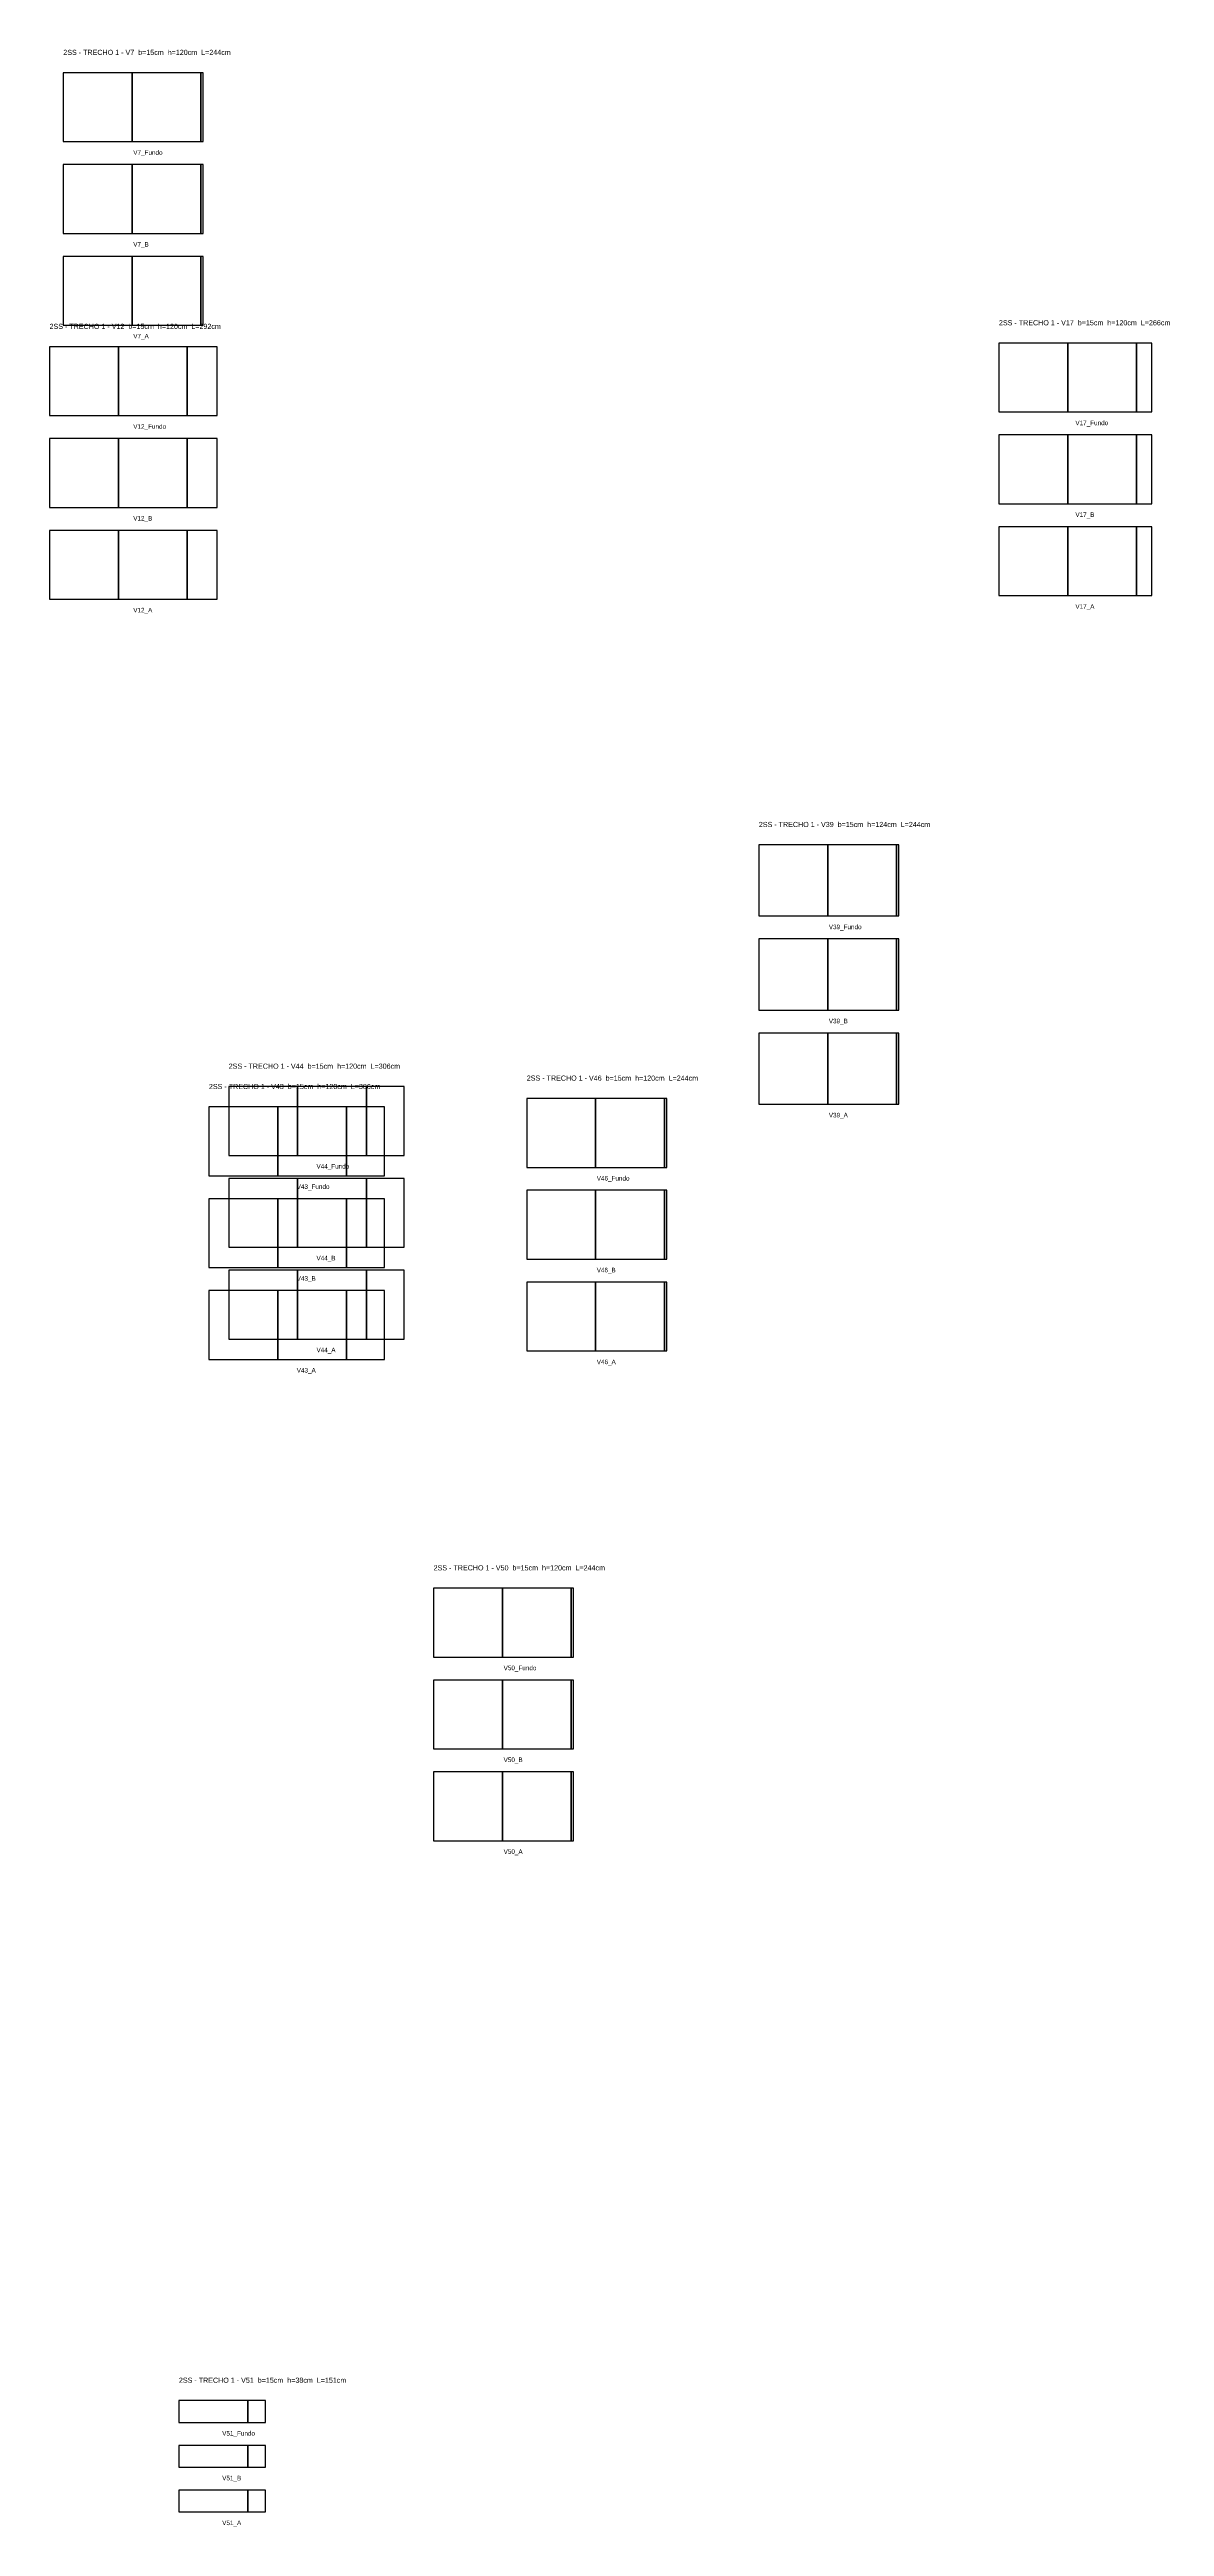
# Model space of a CAD drawing. Header units: metres. Extents: x 129680 to 134496, y 27230 to 32266.
# Drawn here: x 132553 to 134496, y 27949 to 32266 of the extents above; entities that cross this region are included whole.
import ezdxf

# ---------------------------------------------------------------- set-up
doc = ezdxf.new("R2010")
doc.units = ezdxf.units.M

msp = doc.modelspace()

# ---------------------------------------------------------------- linework, layer by layer
at = {"layer": 'Paineis'}
for points in [[(132576.85, 32105.14), (132696.85, 32105.14), (132696.85, 32225.14), (132576.85, 32225.14)], [(132696.85, 32105.14), (132816.85, 32105.14), (132816.85, 32225.14), (132696.85, 32225.14)], [(132816.85, 32105.14), (132820.85, 32105.14), (132820.85, 32225.14), (132816.85, 32225.14)], [(132576.85, 31945.14), (132696.85, 31945.14), (132696.85, 32065.14), (132576.85, 32065.14)], [(132696.85, 31945.14), (132816.85, 31945.14), (132816.85, 32065.14), (132696.85, 32065.14)], [(132816.85, 31945.14), (132820.85, 31945.14), (132820.85, 32065.14), (132816.85, 32065.14)], [(132576.85, 31785.14), (132696.85, 31785.14), (132696.85, 31905.14), (132576.85, 31905.14)], [(132696.85, 31785.14), (132816.85, 31785.14), (132816.85, 31905.14), (132696.85, 31905.14)], [(132816.85, 31785.14), (132820.85, 31785.14), (132820.85, 31905.14), (132816.85, 31905.14)], [(132552.85, 31627.69), (132672.85, 31627.69), (132672.85, 31747.69), (132552.85, 31747.69)], [(132672.85, 31627.69), (132792.85, 31627.69), (132792.85, 31747.69), (132672.85, 31747.69)], [(132792.85, 31627.69), (132844.85, 31627.69), (132844.85, 31747.69), (132792.85, 31747.69)], [(134207.82, 31634), (134327.82, 31634), (134327.82, 31754), (134207.82, 31754)], [(134327.82, 31634), (134447.82, 31634), (134447.82, 31754), (134327.82, 31754)], [(134447.82, 31634), (134474.32, 31634), (134474.32, 31754), (134447.82, 31754)], [(132552.85, 31467.69), (132672.85, 31467.69), (132672.85, 31587.69), (132552.85, 31587.69)], [(132672.85, 31467.69), (132792.85, 31467.69), (132792.85, 31587.69), (132672.85, 31587.69)], [(132792.85, 31467.69), (132844.85, 31467.69), (132844.85, 31587.69), (132792.85, 31587.69)], [(134207.82, 31474), (134327.82, 31474), (134327.82, 31594), (134207.82, 31594)], [(134327.82, 31474), (134447.82, 31474), (134447.82, 31594), (134327.82, 31594)], [(134447.82, 31474), (134474.32, 31474), (134474.32, 31594), (134447.82, 31594)], [(132552.85, 31307.69), (132672.85, 31307.69), (132672.85, 31427.69), (132552.85, 31427.69)], [(132672.85, 31307.69), (132792.85, 31307.69), (132792.85, 31427.69), (132672.85, 31427.69)], [(132792.85, 31307.69), (132844.85, 31307.69), (132844.85, 31427.69), (132792.85, 31427.69)], [(134207.82, 31314), (134327.82, 31314), (134327.82, 31434), (134207.82, 31434)], [(134327.82, 31314), (134447.82, 31314), (134447.82, 31434), (134327.82, 31434)], [(134447.82, 31314), (134474.32, 31314), (134474.32, 31434), (134447.82, 31434)], [(133789.26, 30755.68), (133909.26, 30755.68), (133909.26, 30879.68), (133789.26, 30879.68)], [(133909.26, 30755.68), (134029.26, 30755.68), (134029.26, 30879.68), (133909.26, 30879.68)], [(134029.26, 30755.68), (134033.26, 30755.68), (134033.26, 30879.68), (134029.26, 30879.68)], [(133789.26, 30591.68), (133909.26, 30591.68), (133909.26, 30715.68), (133789.26, 30715.68)], [(133909.26, 30591.68), (134029.26, 30591.68), (134029.26, 30715.68), (133909.26, 30715.68)], [(134029.26, 30591.68), (134033.26, 30591.68), (134033.26, 30715.68), (134029.26, 30715.68)], [(133789.26, 30427.68), (133909.26, 30427.68), (133909.26, 30551.68), (133789.26, 30551.68)], [(133909.26, 30427.68), (134029.26, 30427.68), (134029.26, 30551.68), (133909.26, 30551.68)], [(134029.26, 30427.68), (134033.26, 30427.68), (134033.26, 30551.68), (134029.26, 30551.68)], [(132865.19, 30338.47), (132985.19, 30338.47), (132985.19, 30458.47), (132865.19, 30458.47)], [(132985.19, 30338.47), (133105.19, 30338.47), (133105.19, 30458.47), (132985.19, 30458.47)], [(133105.19, 30338.47), (133171.19, 30338.47), (133171.19, 30458.47), (133105.19, 30458.47)], [(133384.72, 30317.66), (133504.72, 30317.66), (133504.72, 30437.66), (133384.72, 30437.66)], [(133504.72, 30317.66), (133624.72, 30317.66), (133624.72, 30437.66), (133504.72, 30437.66)], [(133624.72, 30317.66), (133628.72, 30317.66), (133628.72, 30437.66), (133624.72, 30437.66)], [(132830.74, 30303.04), (132950.74, 30303.04), (132950.74, 30423.04), (132830.74, 30423.04)], [(132950.74, 30303.04), (133070.74, 30303.04), (133070.74, 30423.04), (132950.74, 30423.04)], [(133070.74, 30303.04), (133136.74, 30303.04), (133136.74, 30423.04), (133070.74, 30423.04)], [(132830.74, 30143.04), (132950.74, 30143.04), (132950.74, 30263.04), (132830.74, 30263.04)], [(132865.19, 30178.47), (132985.19, 30178.47), (132985.19, 30298.47), (132865.19, 30298.47)], [(132950.74, 30143.04), (133070.74, 30143.04), (133070.74, 30263.04), (132950.74, 30263.04)], [(132985.19, 30178.47), (133105.19, 30178.47), (133105.19, 30298.47), (132985.19, 30298.47)], [(133070.74, 30143.04), (133136.74, 30143.04), (133136.74, 30263.04), (133070.74, 30263.04)], [(133105.19, 30178.47), (133171.19, 30178.47), (133171.19, 30298.47), (133105.19, 30298.47)], [(133384.72, 30157.66), (133504.72, 30157.66), (133504.72, 30277.66), (133384.72, 30277.66)], [(133504.72, 30157.66), (133624.72, 30157.66), (133624.72, 30277.66), (133504.72, 30277.66)], [(133624.72, 30157.66), (133628.72, 30157.66), (133628.72, 30277.66), (133624.72, 30277.66)], [(132865.19, 30018.47), (132985.19, 30018.47), (132985.19, 30138.47), (132865.19, 30138.47)], [(132985.19, 30018.47), (133105.19, 30018.47), (133105.19, 30138.47), (132985.19, 30138.47)], [(133105.19, 30018.47), (133171.19, 30018.47), (133171.19, 30138.47), (133105.19, 30138.47)], [(132830.74, 29983.04), (132950.74, 29983.04), (132950.74, 30103.04), (132830.74, 30103.04)], [(132950.74, 29983.04), (133070.74, 29983.04), (133070.74, 30103.04), (132950.74, 30103.04)], [(133070.74, 29983.04), (133136.74, 29983.04), (133136.74, 30103.04), (133070.74, 30103.04)], [(133384.72, 29997.66), (133504.72, 29997.66), (133504.72, 30117.66), (133384.72, 30117.66)], [(133504.72, 29997.66), (133624.72, 29997.66), (133624.72, 30117.66), (133504.72, 30117.66)], [(133624.72, 29997.66), (133628.72, 29997.66), (133628.72, 30117.66), (133624.72, 30117.66)], [(133222.4, 29464.28), (133342.4, 29464.28), (133342.4, 29584.28), (133222.4, 29584.28)], [(133342.4, 29464.28), (133462.4, 29464.28), (133462.4, 29584.28), (133342.4, 29584.28)], [(133462.4, 29464.28), (133466.4, 29464.28), (133466.4, 29584.28), (133462.4, 29584.28)], [(133222.4, 29304.28), (133342.4, 29304.28), (133342.4, 29424.28), (133222.4, 29424.28)], [(133342.4, 29304.28), (133462.4, 29304.28), (133462.4, 29424.28), (133342.4, 29424.28)], [(133462.4, 29304.28), (133466.4, 29304.28), (133466.4, 29424.28), (133462.4, 29424.28)], [(133222.4, 29144.28), (133342.4, 29144.28), (133342.4, 29264.28), (133222.4, 29264.28)], [(133342.4, 29144.28), (133462.4, 29144.28), (133462.4, 29264.28), (133342.4, 29264.28)], [(133462.4, 29144.28), (133466.4, 29144.28), (133466.4, 29264.28), (133462.4, 29264.28)], [(132778.37, 28130.5), (132898.37, 28130.5), (132898.37, 28168.5), (132778.37, 28168.5)], [(132898.37, 28130.5), (132929.37, 28130.5), (132929.37, 28168.5), (132898.37, 28168.5)], [(132778.37, 28052.5), (132898.37, 28052.5), (132898.37, 28090.5), (132778.37, 28090.5)], [(132898.37, 28052.5), (132929.37, 28052.5), (132929.37, 28090.5), (132898.37, 28090.5)], [(132778.37, 27974.5), (132898.37, 27974.5), (132898.37, 28012.5), (132778.37, 28012.5)], [(132898.37, 27974.5), (132929.37, 27974.5), (132929.37, 28012.5), (132898.37, 28012.5)]]:
    msp.add_lwpolyline(points, close=True, dxfattribs=at)

# ---------------------------------------------------------------- texts
at = {"layer": 'NOMENCLATURA', "char_height": 9, "attachment_point": 1}
for s, insert in [('2SS - TRECHO 1 - V7  b=15cm  h=120cm  L=244cm', (132576.85, 32265.14)), ('2SS - TRECHO 1 - V12  b=15cm  h=120cm  L=292cm', (132552.85, 31787.69)), ('2SS - TRECHO 1 - V17  b=15cm  h=120cm  L=266cm', (134207.82, 31794)), ('2SS - TRECHO 1 - V39  b=15cm  h=124cm  L=244cm', (133789.26, 30919.68)), ('2SS - TRECHO 1 - V44  b=15cm  h=120cm  L=306cm', (132865.19, 30498.47)), ('2SS - TRECHO 1 - V46  b=15cm  h=120cm  L=244cm', (133384.72, 30477.66)), ('2SS - TRECHO 1 - V43  b=15cm  h=120cm  L=306cm', (132830.74, 30463.04)), ('2SS - TRECHO 1 - V50  b=15cm  h=120cm  L=244cm', (133222.4, 29624.28)), ('2SS - TRECHO 1 - V51  b=15cm  h=38cm  L=151cm', (132778.37, 28208.5))]:
    msp.add_mtext(s, dxfattribs=dict(at, insert=insert))
at = {"layer": 'Texto Secao', "char_height": 8, "attachment_point": 1}
for s, insert in [('V7_Fundo', (132698.85, 32090.14)), ('V7_B', (132698.85, 31930.14)), ('V7_A', (132698.85, 31770.14)), ('V12_Fundo', (132698.85, 31612.69)), ('V17_Fundo', (134341.07, 31619)), ('V12_B', (132698.85, 31452.69)), ('V17_B', (134341.07, 31459)), ('V17_A', (134341.07, 31299)), ('V12_A', (132698.85, 31292.69)), ('V39_Fundo', (133911.26, 30740.68)), ('V39_B', (133911.26, 30576.68)), ('V39_A', (133911.26, 30412.68)), ('V44_Fundo', (133018.19, 30323.47)), ('V46_Fundo', (133506.72, 30302.66)), ('V43_Fundo', (132983.74, 30288.04)), ('V44_B', (133018.19, 30163.47)), ('V46_B', (133506.72, 30142.66)), ('V43_B', (132983.74, 30128.04)), ('V44_A', (133018.19, 30003.47)), ('V43_A', (132983.74, 29968.04)), ('V46_A', (133506.72, 29982.66)), ('V50_Fundo', (133344.4, 29449.28)), ('V50_B', (133344.4, 29289.28)), ('V50_A', (133344.4, 29129.28)), ('V51_Fundo', (132853.87, 28115.5)), ('V51_B', (132853.87, 28037.5)), ('V51_A', (132853.87, 27959.5))]:
    msp.add_mtext(s, dxfattribs=dict(at, insert=insert))

doc.saveas('drawing.dxf')
